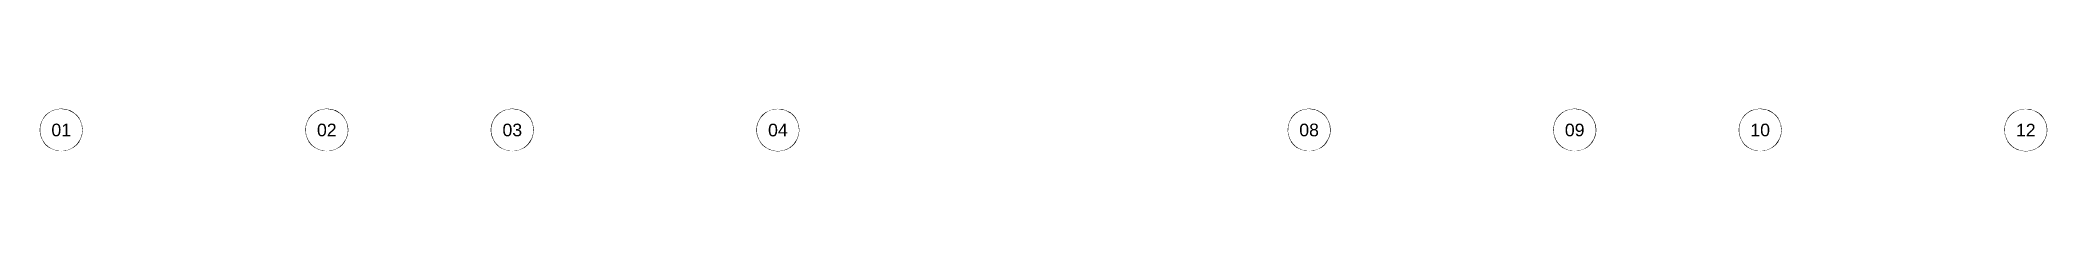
# Model space of a CAD drawing. Header units: inches. Extents: x -11.3 to 47.2, y -1.9 to 32.
# Drawn here: x 2.27 to 26.07, y 31.49 to 31.99 of the extents above; entities that cross this region are included whole.
import ezdxf
from ezdxf.enums import TextEntityAlignment as Align

# ---------------------------------------------------------------- set-up
doc = ezdxf.new("R2010")
doc.units = ezdxf.units.IN
doc.header["$MEASUREMENT"] = 0
doc.set_wipeout_variables(frame=1)
doc.layers.add('AXES-2ND&3RD$0$A-GRID-IDEN @ 50', color=51, linetype='Continuous')
doc.layers.add('AXES-2ND&3RD$0$S-AXIS-CIRC', color=22, linetype='Continuous', lineweight=13)
doc.styles.add('AXES-2ND&3RD$0$DMA-T-S', font='sanss___.ttf', dxfattribs={"height": 0.0023})

# ---------------------------------------------------------------- blocks, each defined once
blk = doc.blocks.new('AXES-2ND&3RD$0$GI')
at = {"layer": 'AXES-2ND&3RD$0$S-AXIS-CIRC'}
blk.add_circle((0, 0), 0.005, dxfattribs=at)
at = {"style": 'AXES-2ND&3RD$0$DMA-T-S'}
blk.add_attdef('GRID_INDICATOR', text='', height=0.003, dxfattribs=at).set_placement((0, 0), align=Align.MIDDLE)
blk.add_wipeout([(0, 0.005), (0.0017, 0.0047), (0.00306, 0.00395), (0.00388, 0.00315), (0.00443, 0.00232), (0.00481, 0.00137), (0.005, 0), (0.00493, -0.00086), (0.00455, -0.00207), (0.00368, -0.00338), (0.00281, -0.00414), (0.00209, -0.00454), (0.00139, -0.0048), (0.00044, -0.00498), (-0.00046, -0.00498), (-0.00143, -0.00479), (-0.00255, -0.0043), (-0.00307, -0.00394), (-0.00383, -0.00322), (-0.0044, -0.00237), (-0.00482, -0.00132), (-0.00498, -0.00047), (-0.00493, 0.00082), (-0.00466, 0.0018), (-0.00433, 0.0025), (-0.00388, 0.00315), (-0.00314, 0.00389), (-0.00238, 0.0044), (-0.00159, 0.00474), (-0.00097, 0.0049)]).dxf.layer = 'AXES-2ND&3RD$0$S-AXIS-CIRC'
for tag, p in [('LINE_1', (0, 0.0015)), ('LINE_2', (0, -0.00216))]:
    blk.add_attdef(tag, text='', height=0.003, dxfattribs=at).set_placement(p, align=Align.MIDDLE)

msp = doc.modelspace()

# ---------------------------------------------------------------- block references
at = {"layer": 'AXES-2ND&3RD$0$A-GRID-IDEN @ 50'}
ref = msp.add_blockref('AXES-2ND&3RD$0$GI', (2.5228, 31.7391), dxfattribs=dict(at, xscale=50, yscale=50, zscale=50))
ref.add_attrib('GRID_INDICATOR', 'L', dxfattribs={"layer": '0', "color": 2, "height": 0.15, "style": 'AXES-2ND&3RD$0$DMA-T-S'}).set_placement((2.5228, 31.7391), align=Align.MIDDLE)
ref = msp.add_blockref('AXES-2ND&3RD$0$GI', (5.6728, 31.7391), dxfattribs=dict(at, xscale=50, yscale=50, zscale=50))
ref.add_attrib('GRID_INDICATOR', 'L', dxfattribs={"layer": '0', "color": 2, "height": 0.15, "style": 'AXES-2ND&3RD$0$DMA-T-S'}).set_placement((5.6728, 31.7391), align=Align.MIDDLE)
ref = msp.add_blockref('AXES-2ND&3RD$0$GI', (7.8728, 31.7391), dxfattribs=dict(at, xscale=50, yscale=50, zscale=50))
ref.add_attrib('GRID_INDICATOR', 'L', dxfattribs={"layer": '0', "color": 2, "height": 0.15, "style": 'AXES-2ND&3RD$0$DMA-T-S'}).set_placement((7.8728, 31.7391), align=Align.MIDDLE)
ref = msp.add_blockref('AXES-2ND&3RD$0$GI', (11.0228, 31.7382), dxfattribs=dict(at, xscale=50, yscale=50, zscale=50))
ref.add_attrib('GRID_INDICATOR', 'L', dxfattribs={"layer": '0', "color": 2, "height": 0.15, "style": 'AXES-2ND&3RD$0$DMA-T-S'}).set_placement((11.0228, 31.7382), align=Align.MIDDLE)
ref = msp.add_blockref('AXES-2ND&3RD$0$GI', (17.3228, 31.7391), dxfattribs=dict(at, xscale=50, yscale=50, zscale=50))
ref.add_attrib('GRID_INDICATOR', 'L', dxfattribs={"layer": '0', "color": 2, "height": 0.15, "style": 'AXES-2ND&3RD$0$DMA-T-S'}).set_placement((17.3228, 31.7391), align=Align.MIDDLE)
ref = msp.add_blockref('AXES-2ND&3RD$0$GI', (20.4728, 31.7391), dxfattribs=dict(at, xscale=50, yscale=50, zscale=50))
ref.add_attrib('GRID_INDICATOR', 'L', dxfattribs={"layer": '0', "color": 2, "height": 0.15, "style": 'AXES-2ND&3RD$0$DMA-T-S'}).set_placement((20.4728, 31.7391), align=Align.MIDDLE)
ref = msp.add_blockref('AXES-2ND&3RD$0$GI', (22.6728, 31.7391), dxfattribs=dict(at, xscale=50, yscale=50, zscale=50))
ref.add_attrib('GRID_INDICATOR', 'L', dxfattribs={"layer": '0', "color": 2, "height": 0.15, "style": 'AXES-2ND&3RD$0$DMA-T-S'}).set_placement((22.6728, 31.7391), align=Align.MIDDLE)
ref = msp.add_blockref('AXES-2ND&3RD$0$GI', (25.8228, 31.7382), dxfattribs=dict(at, xscale=50, yscale=50, zscale=50))
ref.add_attrib('GRID_INDICATOR', 'L', dxfattribs={"layer": '0', "color": 2, "height": 0.15, "style": 'AXES-2ND&3RD$0$DMA-T-S'}).set_placement((25.8228, 31.7382), align=Align.MIDDLE)

# ---------------------------------------------------------------- next in the draw order: block references
ref = msp.add_blockref('AXES-2ND&3RD$0$GI', (2.5228, 31.7391), dxfattribs=dict(at, xscale=50, yscale=50, zscale=50))
ref.add_attrib('GRID_INDICATOR', '01', dxfattribs={"layer": '0', "color": 2, "height": 0.15, "style": 'AXES-2ND&3RD$0$DMA-T-S'}).set_placement((2.5228, 31.7391), align=Align.MIDDLE)
ref = msp.add_blockref('AXES-2ND&3RD$0$GI', (5.6728, 31.7391), dxfattribs=dict(at, xscale=50, yscale=50, zscale=50))
ref.add_attrib('GRID_INDICATOR', '02', dxfattribs={"layer": '0', "color": 2, "height": 0.15, "style": 'AXES-2ND&3RD$0$DMA-T-S'}).set_placement((5.6728, 31.7391), align=Align.MIDDLE)
ref = msp.add_blockref('AXES-2ND&3RD$0$GI', (7.8728, 31.7391), dxfattribs=dict(at, xscale=50, yscale=50, zscale=50))
ref.add_attrib('GRID_INDICATOR', '03', dxfattribs={"layer": '0', "color": 2, "height": 0.15, "style": 'AXES-2ND&3RD$0$DMA-T-S'}).set_placement((7.8728, 31.7391), align=Align.MIDDLE)
ref = msp.add_blockref('AXES-2ND&3RD$0$GI', (11.0228, 31.7382), dxfattribs=dict(at, xscale=50, yscale=50, zscale=50))
ref.add_attrib('GRID_INDICATOR', '04', dxfattribs={"layer": '0', "color": 2, "height": 0.15, "style": 'AXES-2ND&3RD$0$DMA-T-S'}).set_placement((11.0228, 31.7382), align=Align.MIDDLE)
ref = msp.add_blockref('AXES-2ND&3RD$0$GI', (17.3228, 31.7391), dxfattribs=dict(at, xscale=50, yscale=50, zscale=50))
ref.add_attrib('GRID_INDICATOR', '08', dxfattribs={"layer": '0', "color": 2, "height": 0.15, "style": 'AXES-2ND&3RD$0$DMA-T-S'}).set_placement((17.3228, 31.7391), align=Align.MIDDLE)
ref = msp.add_blockref('AXES-2ND&3RD$0$GI', (20.4728, 31.7391), dxfattribs=dict(at, xscale=50, yscale=50, zscale=50))
ref.add_attrib('GRID_INDICATOR', '09', dxfattribs={"layer": '0', "color": 2, "height": 0.15, "style": 'AXES-2ND&3RD$0$DMA-T-S'}).set_placement((20.4728, 31.7391), align=Align.MIDDLE)
ref = msp.add_blockref('AXES-2ND&3RD$0$GI', (22.6728, 31.7391), dxfattribs=dict(at, xscale=50, yscale=50, zscale=50))
ref.add_attrib('GRID_INDICATOR', '10', dxfattribs={"layer": '0', "color": 2, "height": 0.15, "style": 'AXES-2ND&3RD$0$DMA-T-S'}).set_placement((22.6728, 31.7391), align=Align.MIDDLE)
ref = msp.add_blockref('AXES-2ND&3RD$0$GI', (25.8228, 31.7382), dxfattribs=dict(at, xscale=50, yscale=50, zscale=50))
ref.add_attrib('GRID_INDICATOR', '12', dxfattribs={"layer": '0', "color": 2, "height": 0.15, "style": 'AXES-2ND&3RD$0$DMA-T-S'}).set_placement((25.8228, 31.7382), align=Align.MIDDLE)

doc.saveas('drawing.dxf')
